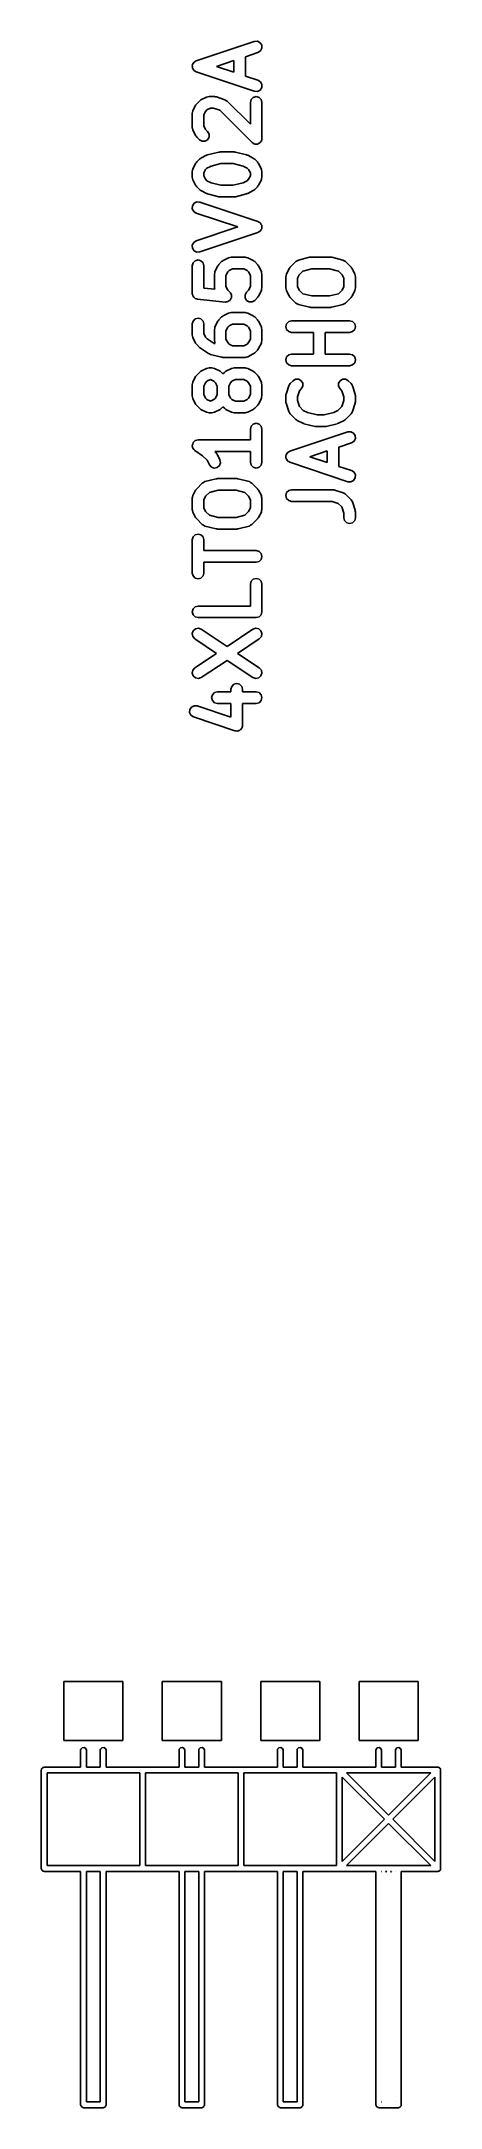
# Model space of a CAD drawing. Extents: x 0.03 to 2.37, y -0.23 to 1.87.
# Drawn here: x 1.961 to 2.367, y -0.226 to 1.873 of the extents above.
import ezdxf

# ---------------------------------------------------------------- set-up
doc = ezdxf.new("R2010")
doc.units = 0
doc.header["$MEASUREMENT"] = 0
doc.layers.add('BLACK', color=7, linetype='CONTINUOUS')

msp = doc.modelspace()

# ---------------------------------------------------------------- linework, layer by layer
at = {"layer": 'BLACK', "linetype": 'CONTINUOUS'}
for p, q in [((2.1183, 1.8532), (2.1773, 1.8729)), ((2.1773, 1.8729), (2.1804, 1.8731)), ((2.1804, 1.8731), (2.1831, 1.8717)), ((2.1831, 1.8717), (2.1848, 1.8692)), ((2.1848, 1.8692), (2.185, 1.8661)), ((2.1143, 1.8488), (2.1145, 1.8491)), ((2.1144, 1.8476), (2.1143, 1.8488)), ((2.1143, 1.8464), (2.1144, 1.8476)), ((2.1145, 1.8495), (2.1152, 1.8505)), ((2.1145, 1.8491), (2.1145, 1.8495)), ((2.1152, 1.8505), (2.1157, 1.8515)), ((2.1157, 1.8515), (2.116, 1.8517)), ((2.116, 1.8517), (2.1162, 1.852)), ((2.1162, 1.852), (2.1173, 1.8526)), ((2.1173, 1.8526), (2.1183, 1.8532)), ((2.1564, 1.8535), (2.1388, 1.8476)), ((2.1388, 1.8476), (2.1564, 1.8417)), ((2.1564, 1.8417), (2.1564, 1.8535)), ((2.181, 1.8617), (2.1682, 1.8574)), ((2.1682, 1.8574), (2.1682, 1.8378)), ((2.1836, 1.8634), (2.181, 1.8617)), ((2.185, 1.8661), (2.1836, 1.8634)), ((2.1145, 1.8461), (2.1143, 1.8464)), ((2.1145, 1.8458), (2.1145, 1.8461)), ((2.1152, 1.8448), (2.1145, 1.8458)), ((2.1157, 1.8437), (2.1152, 1.8448)), ((2.116, 1.8435), (2.1157, 1.8437)), ((2.1162, 1.8432), (2.116, 1.8435)), ((2.1173, 1.8427), (2.1162, 1.8432)), ((2.1183, 1.842), (2.1173, 1.8427)), ((2.1773, 1.8223), (2.1183, 1.842)), ((2.1682, 1.8378), (2.181, 1.8335)), ((2.181, 1.8335), (2.1836, 1.8318)), ((2.1848, 1.8261), (2.1831, 1.8235)), ((2.1836, 1.8318), (2.185, 1.8291)), ((2.185, 1.8291), (2.1848, 1.8261)), ((2.1148, 1.8025), (2.1176, 1.8081)), ((2.1176, 1.8081), (2.1183, 1.8088)), ((2.1183, 1.8088), (2.1188, 1.8096)), ((2.1188, 1.8096), (2.1216, 1.8124)), ((2.1216, 1.8124), (2.1224, 1.8129)), ((2.1224, 1.8129), (2.1231, 1.8135)), ((2.1231, 1.8135), (2.1287, 1.8163)), ((2.1287, 1.8163), (2.1301, 1.8166)), ((2.1328, 1.8052), (2.1292, 1.8034)), ((2.1301, 1.8166), (2.1314, 1.817)), ((2.1314, 1.817), (2.137, 1.817)), ((2.136, 1.8052), (2.1328, 1.8052)), ((2.1422, 1.8031), (2.136, 1.8052)), ((2.137, 1.817), (2.1379, 1.8167)), ((2.1379, 1.8167), (2.1389, 1.8167)), ((2.1389, 1.8167), (2.1473, 1.8138)), ((2.1473, 1.8138), (2.1484, 1.8131)), ((2.1484, 1.8131), (2.1496, 1.8124)), ((2.1496, 1.8124), (2.1733, 1.7888)), ((2.1733, 1.8111), (2.1741, 1.814)), ((2.1733, 1.7888), (2.1733, 1.8111)), ((2.1741, 1.814), (2.1762, 1.8162)), ((2.1762, 1.8162), (2.1792, 1.817)), ((2.1804, 1.8221), (2.1773, 1.8223)), ((2.1792, 1.817), (2.1821, 1.8162)), ((2.1831, 1.8235), (2.1804, 1.8221)), ((2.1821, 1.8162), (2.1843, 1.814)), ((2.1843, 1.814), (2.1851, 1.8111)), ((2.1851, 1.8111), (2.1851, 1.7745)), ((2.1142, 1.7998), (2.1146, 1.8011)), ((2.1142, 1.7857), (2.1142, 1.7998)), ((2.1146, 1.7844), (2.1142, 1.7857)), ((2.1146, 1.8011), (2.1148, 1.8025)), ((2.1148, 1.7831), (2.1146, 1.7844)), ((2.1278, 1.8019), (2.126, 1.7984)), ((2.126, 1.7984), (2.126, 1.7871)), ((2.126, 1.7871), (2.1278, 1.7836)), ((2.1292, 1.8034), (2.1278, 1.8019)), ((2.175, 1.7703), (2.1422, 1.8031)), ((2.1176, 1.7775), (2.1148, 1.7831)), ((2.1183, 1.7768), (2.1176, 1.7775)), ((2.1188, 1.7759), (2.1183, 1.7768)), ((2.1216, 1.7731), (2.1188, 1.7759)), ((2.1242, 1.7716), (2.1216, 1.7731)), ((2.1273, 1.7716), (2.1242, 1.7716)), ((2.1299, 1.7731), (2.1273, 1.7716)), ((2.1278, 1.7836), (2.1299, 1.7815)), ((2.1299, 1.7815), (2.1315, 1.7788)), ((2.1315, 1.7758), (2.1299, 1.7731)), ((2.1315, 1.7788), (2.1315, 1.7758)), ((2.1757, 1.7699), (2.175, 1.7703)), ((2.1762, 1.7694), (2.1757, 1.7699)), ((2.177, 1.7692), (2.1762, 1.7694)), ((2.1776, 1.7688), (2.177, 1.7692)), ((2.1784, 1.7688), (2.1776, 1.7688)), ((2.1792, 1.7686), (2.1784, 1.7688)), ((2.1799, 1.7688), (2.1792, 1.7686)), ((2.1807, 1.7688), (2.1799, 1.7688)), ((2.1814, 1.7692), (2.1807, 1.7688)), ((2.1821, 1.7694), (2.1814, 1.7692)), ((2.1827, 1.7699), (2.1821, 1.7694)), ((2.1833, 1.7703), (2.1827, 1.7699)), ((2.1837, 1.771), (2.1833, 1.7703)), ((2.1843, 1.7715), (2.1837, 1.771)), ((2.1845, 1.7723), (2.1843, 1.7715)), ((2.1849, 1.773), (2.1845, 1.7723)), ((2.1851, 1.7745), (2.1849, 1.7737)), ((2.1849, 1.7737), (2.1849, 1.773)), ((2.1146, 1.7421), (2.1148, 1.7434)), ((2.1148, 1.7434), (2.1176, 1.749)), ((2.1176, 1.749), (2.1183, 1.7497)), ((2.1183, 1.7497), (2.1188, 1.7506)), ((2.1188, 1.7506), (2.1216, 1.7534)), ((2.1216, 1.7534), (2.1224, 1.7538)), ((2.1224, 1.7538), (2.1231, 1.7545)), ((2.1231, 1.7545), (2.1287, 1.7573)), ((2.1278, 1.7429), (2.126, 1.7394)), ((2.1292, 1.7443), (2.1278, 1.7429)), ((2.1287, 1.7573), (2.1294, 1.7574)), ((2.1334, 1.7464), (2.1292, 1.7443)), ((2.1294, 1.7574), (2.1299, 1.7577)), ((2.1299, 1.7577), (2.1412, 1.7605)), ((2.1433, 1.7489), (2.1334, 1.7464)), ((2.1412, 1.7605), (2.1419, 1.7605)), ((2.1419, 1.7605), (2.1426, 1.7607)), ((2.1426, 1.7607), (2.1567, 1.7607)), ((2.1559, 1.7489), (2.1433, 1.7489)), ((2.1659, 1.7464), (2.1559, 1.7489)), ((2.1567, 1.7607), (2.1574, 1.7605)), ((2.1574, 1.7605), (2.1581, 1.7605)), ((2.1581, 1.7605), (2.1694, 1.7577)), ((2.17, 1.7443), (2.1659, 1.7464)), ((2.1694, 1.7577), (2.1699, 1.7574)), ((2.1699, 1.7574), (2.1706, 1.7573)), ((2.1715, 1.7429), (2.17, 1.7443)), ((2.1706, 1.7573), (2.1762, 1.7545)), ((2.1733, 1.7394), (2.1715, 1.7429)), ((2.1762, 1.7545), (2.1769, 1.7538)), ((2.1769, 1.7538), (2.1777, 1.7534)), ((2.1777, 1.7534), (2.1805, 1.7506)), ((2.1805, 1.7506), (2.181, 1.7497)), ((2.181, 1.7497), (2.1816, 1.749)), ((2.1816, 1.749), (2.1845, 1.7434)), ((2.1845, 1.7434), (2.1847, 1.7421)), ((2.1142, 1.7408), (2.1146, 1.7421)), ((2.1142, 1.7351), (2.1142, 1.7408)), ((2.1146, 1.7338), (2.1142, 1.7351)), ((2.1148, 1.7325), (2.1146, 1.7338)), ((2.1176, 1.7269), (2.1148, 1.7325)), ((2.1183, 1.7262), (2.1176, 1.7269)), ((2.1188, 1.7253), (2.1183, 1.7262)), ((2.1216, 1.7225), (2.1188, 1.7253)), ((2.1224, 1.722), (2.1216, 1.7225)), ((2.1231, 1.7214), (2.1224, 1.722)), ((2.1287, 1.7186), (2.1231, 1.7214)), ((2.126, 1.7394), (2.126, 1.7365)), ((2.126, 1.7365), (2.1278, 1.733)), ((2.1278, 1.733), (2.1292, 1.7315)), ((2.1292, 1.7315), (2.1334, 1.7294)), ((2.1334, 1.7294), (2.1433, 1.727)), ((2.1433, 1.727), (2.1559, 1.727)), ((2.1559, 1.727), (2.1659, 1.7294)), ((2.1659, 1.7294), (2.17, 1.7315)), ((2.17, 1.7315), (2.1715, 1.733)), ((2.1762, 1.7214), (2.1706, 1.7186)), ((2.1715, 1.733), (2.1733, 1.7365)), ((2.1733, 1.7365), (2.1733, 1.7394)), ((2.1769, 1.722), (2.1762, 1.7214)), ((2.1777, 1.7225), (2.1769, 1.722)), ((2.1805, 1.7253), (2.1777, 1.7225)), ((2.181, 1.7262), (2.1805, 1.7253)), ((2.1816, 1.7269), (2.181, 1.7262)), ((2.1845, 1.7325), (2.1816, 1.7269)), ((2.1847, 1.7338), (2.1845, 1.7325)), ((2.1847, 1.7421), (2.1851, 1.7408)), ((2.1851, 1.7351), (2.1847, 1.7338)), ((2.1851, 1.7408), (2.1851, 1.7351)), ((2.1143, 1.703), (2.1145, 1.7061)), ((2.1157, 1.7003), (2.1143, 1.703)), ((2.1145, 1.7061), (2.1162, 1.7086)), ((2.1183, 1.6986), (2.1157, 1.7003)), ((2.1162, 1.7086), (2.1189, 1.71)), ((2.1189, 1.71), (2.122, 1.7098)), ((2.122, 1.7098), (2.181, 1.6901)), ((2.1294, 1.7185), (2.1287, 1.7186)), ((2.1299, 1.7182), (2.1294, 1.7185)), ((2.1412, 1.7153), (2.1299, 1.7182)), ((2.1419, 1.7153), (2.1412, 1.7153)), ((2.1426, 1.7152), (2.1419, 1.7153)), ((2.1567, 1.7152), (2.1426, 1.7152)), ((2.1574, 1.7153), (2.1567, 1.7152)), ((2.1581, 1.7153), (2.1574, 1.7153)), ((2.1694, 1.7182), (2.1581, 1.7153)), ((2.1699, 1.7185), (2.1694, 1.7182)), ((2.1706, 1.7186), (2.1699, 1.7185)), ((2.1605, 1.6845), (2.1183, 1.6986)), ((2.1183, 1.6704), (2.1605, 1.6845)), ((2.181, 1.6901), (2.182, 1.6895)), ((2.182, 1.6796), (2.181, 1.6789)), ((2.182, 1.6895), (2.1831, 1.6889)), ((2.1831, 1.6801), (2.182, 1.6796)), ((2.1831, 1.6889), (2.1833, 1.6886)), ((2.1833, 1.6804), (2.1831, 1.6801)), ((2.1833, 1.6886), (2.1836, 1.6884)), ((2.1836, 1.6806), (2.1833, 1.6804)), ((2.1836, 1.6884), (2.1841, 1.6874)), ((2.1841, 1.6817), (2.1836, 1.6806)), ((2.1841, 1.6874), (2.1848, 1.6864)), ((2.1848, 1.6826), (2.1841, 1.6817)), ((2.1848, 1.6864), (2.1848, 1.686)), ((2.1848, 1.686), (2.185, 1.6857)), ((2.185, 1.6833), (2.1848, 1.683)), ((2.1848, 1.683), (2.1848, 1.6826)), ((2.185, 1.6857), (2.1849, 1.6845)), ((2.1849, 1.6845), (2.185, 1.6833)), ((2.1143, 1.666), (2.1157, 1.6687)), ((2.1145, 1.663), (2.1143, 1.666)), ((2.1162, 1.6604), (2.1145, 1.663)), ((2.1157, 1.6687), (2.1183, 1.6704)), ((2.1189, 1.659), (2.1162, 1.6604)), ((2.122, 1.6592), (2.1189, 1.659)), ((2.181, 1.6789), (2.122, 1.6592)), ((2.1142, 1.6451), (2.115, 1.6481)), ((2.1142, 1.617), (2.1142, 1.6451)), ((2.115, 1.6481), (2.1172, 1.6502)), ((2.1172, 1.6502), (2.1201, 1.651)), ((2.1201, 1.651), (2.1231, 1.6502)), ((2.1231, 1.6502), (2.1252, 1.6481)), ((2.1252, 1.6481), (2.126, 1.6451)), ((2.126, 1.6451), (2.126, 1.6224)), ((2.1367, 1.6367), (2.1371, 1.638)), ((2.1371, 1.638), (2.1373, 1.6394)), ((2.1373, 1.6394), (2.1402, 1.645)), ((2.1402, 1.645), (2.1408, 1.6457)), ((2.1408, 1.6457), (2.1412, 1.6465)), ((2.1412, 1.6465), (2.1441, 1.6493)), ((2.1441, 1.6493), (2.1449, 1.6498)), ((2.1449, 1.6498), (2.1456, 1.6504)), ((2.1456, 1.6504), (2.1512, 1.6532)), ((2.1503, 1.6388), (2.1485, 1.6353)), ((2.1517, 1.6403), (2.1503, 1.6388)), ((2.1512, 1.6532), (2.1526, 1.6535)), ((2.1553, 1.6421), (2.1517, 1.6403)), ((2.1526, 1.6535), (2.1539, 1.6539)), ((2.1539, 1.6539), (2.1679, 1.6539)), ((2.1665, 1.6421), (2.1553, 1.6421)), ((2.17, 1.6403), (2.1665, 1.6421)), ((2.1679, 1.6539), (2.1692, 1.6535)), ((2.1692, 1.6535), (2.1706, 1.6532)), ((2.1715, 1.6388), (2.17, 1.6403)), ((2.1706, 1.6532), (2.1762, 1.6504)), ((2.1733, 1.6353), (2.1715, 1.6388)), ((2.1762, 1.6504), (2.1769, 1.6498)), ((2.1769, 1.6498), (2.1777, 1.6493)), ((2.1777, 1.6493), (2.1805, 1.6465)), ((2.1805, 1.6465), (2.181, 1.6457)), ((2.181, 1.6457), (2.1816, 1.645)), ((2.1816, 1.645), (2.1845, 1.6394)), ((2.1845, 1.6394), (2.1847, 1.638)), ((2.1847, 1.638), (2.1851, 1.6367)), ((2.2099, 1.6365), (2.2127, 1.6422)), ((2.2127, 1.6422), (2.2134, 1.6429)), ((2.2134, 1.6429), (2.2138, 1.6437)), ((2.2138, 1.6437), (2.2195, 1.6493)), ((2.2195, 1.6494), (2.2208, 1.6501)), ((2.2195, 1.6493), (2.2195, 1.6494)), ((2.2195, 1.6493), (2.2195, 1.6493)), ((2.2208, 1.6501), (2.2221, 1.6508)), ((2.2221, 1.6508), (2.2222, 1.6508)), ((2.2222, 1.6509), (2.2334, 1.6537)), ((2.2222, 1.6508), (2.2222, 1.6509)), ((2.2267, 1.6398), (2.2229, 1.636)), ((2.2356, 1.6421), (2.2267, 1.6398)), ((2.2334, 1.6537), (2.2342, 1.6537)), ((2.2342, 1.6537), (2.2349, 1.6539)), ((2.2349, 1.6539), (2.2546, 1.6539)), ((2.2538, 1.6421), (2.2356, 1.6421)), ((2.2628, 1.6398), (2.2538, 1.6421)), ((2.2546, 1.6539), (2.2553, 1.6537)), ((2.2553, 1.6537), (2.256, 1.6537)), ((2.256, 1.6537), (2.2673, 1.6509)), ((2.2666, 1.636), (2.2628, 1.6398)), ((2.2673, 1.6509), (2.2673, 1.6508)), ((2.2673, 1.6508), (2.2673, 1.6508)), ((2.2673, 1.6508), (2.2686, 1.6501)), ((2.2686, 1.6501), (2.2699, 1.6494)), ((2.2699, 1.6494), (2.27, 1.6493)), ((2.27, 1.6493), (2.27, 1.6493)), ((2.27, 1.6493), (2.2756, 1.6437)), ((2.2756, 1.6437), (2.2761, 1.6429)), ((2.2761, 1.6429), (2.2767, 1.6422)), ((2.2767, 1.6422), (2.2795, 1.6365)), ((2.1145, 1.6158), (2.1142, 1.617)), ((2.126, 1.6224), (2.1371, 1.6213)), ((2.1367, 1.6226), (2.1367, 1.6367)), ((2.1371, 1.6213), (2.1367, 1.6226)), ((2.1371, 1.6213), (2.1371, 1.6213)), ((2.1485, 1.6353), (2.1485, 1.624)), ((2.1485, 1.624), (2.1503, 1.6205)), ((2.1503, 1.6205), (2.1524, 1.6184)), ((2.1524, 1.6184), (2.153, 1.6175)), ((2.153, 1.6175), (2.1536, 1.6166)), ((2.1536, 1.6166), (2.1537, 1.6162)), ((2.1537, 1.6162), (2.154, 1.6157)), ((2.1679, 1.6157), (2.1694, 1.6184)), ((2.1694, 1.6184), (2.1715, 1.6205)), ((2.1715, 1.6205), (2.1733, 1.624)), ((2.1733, 1.624), (2.1733, 1.6353)), ((2.1845, 1.62), (2.1816, 1.6144)), ((2.1847, 1.6213), (2.1845, 1.62)), ((2.1851, 1.6226), (2.1847, 1.6213)), ((2.1851, 1.6367), (2.1851, 1.6226)), ((2.2093, 1.6339), (2.2096, 1.6352)), ((2.2093, 1.6226), (2.2093, 1.6339)), ((2.2096, 1.6213), (2.2093, 1.6226)), ((2.2096, 1.6352), (2.2099, 1.6365)), ((2.2099, 1.62), (2.2096, 1.6213)), ((2.2127, 1.6144), (2.2099, 1.62)), ((2.2229, 1.636), (2.2211, 1.6325)), ((2.2211, 1.6325), (2.2211, 1.624)), ((2.2211, 1.624), (2.2229, 1.6205)), ((2.2229, 1.6205), (2.2267, 1.6167)), ((2.2267, 1.6167), (2.2356, 1.6145)), ((2.2538, 1.6145), (2.2628, 1.6167)), ((2.2628, 1.6167), (2.2666, 1.6205)), ((2.2683, 1.6325), (2.2666, 1.636)), ((2.2666, 1.6205), (2.2683, 1.624)), ((2.2683, 1.624), (2.2683, 1.6325)), ((2.2795, 1.62), (2.2767, 1.6144)), ((2.2795, 1.6365), (2.2798, 1.6352)), ((2.2798, 1.6213), (2.2795, 1.62)), ((2.2798, 1.6352), (2.2802, 1.6339)), ((2.2802, 1.6226), (2.2798, 1.6213)), ((2.2802, 1.6339), (2.2802, 1.6226)), ((2.1147, 1.6146), (2.1145, 1.6158)), ((2.1149, 1.6144), (2.1147, 1.6146)), ((2.115, 1.6141), (2.1149, 1.6144)), ((2.1159, 1.6132), (2.115, 1.6141)), ((2.1167, 1.6122), (2.1159, 1.6132)), ((2.117, 1.6121), (2.1167, 1.6122)), ((2.1172, 1.6119), (2.117, 1.6121)), ((2.1184, 1.6116), (2.1172, 1.6119)), ((2.1195, 1.6111), (2.1184, 1.6116)), ((2.1477, 1.6083), (2.1195, 1.6111)), ((2.1456, 1.5942), (2.1512, 1.597)), ((2.1487, 1.6085), (2.1477, 1.6083)), ((2.1498, 1.6085), (2.1487, 1.6085)), ((2.1502, 1.6087), (2.1498, 1.6085)), ((2.1507, 1.6088), (2.1502, 1.6087)), ((2.1515, 1.6095), (2.1507, 1.6088)), ((2.1512, 1.597), (2.1526, 1.5973)), ((2.1524, 1.61), (2.1515, 1.6095)), ((2.1527, 1.6104), (2.1524, 1.61)), ((2.1526, 1.5973), (2.1539, 1.5976)), ((2.153, 1.6108), (2.1527, 1.6104)), ((2.1534, 1.6118), (2.153, 1.6108)), ((2.154, 1.6127), (2.1534, 1.6118)), ((2.1539, 1.5976), (2.1679, 1.5976)), ((2.154, 1.6157), (2.154, 1.6147)), ((2.154, 1.6147), (2.1541, 1.6136)), ((2.1541, 1.6136), (2.154, 1.6132)), ((2.154, 1.6132), (2.154, 1.6127)), ((2.1679, 1.6127), (2.1679, 1.6157)), ((2.1694, 1.61), (2.1679, 1.6127)), ((2.1679, 1.5976), (2.1692, 1.5973)), ((2.1692, 1.5973), (2.1706, 1.597)), ((2.172, 1.6085), (2.1694, 1.61)), ((2.1706, 1.597), (2.1762, 1.5942)), ((2.1751, 1.6085), (2.172, 1.6085)), ((2.1777, 1.61), (2.1751, 1.6085)), ((2.1805, 1.6128), (2.1777, 1.61)), ((2.181, 1.6137), (2.1805, 1.6128)), ((2.1816, 1.6144), (2.181, 1.6137)), ((2.2134, 1.6137), (2.2127, 1.6144)), ((2.2138, 1.6128), (2.2134, 1.6137)), ((2.2195, 1.6072), (2.2138, 1.6128)), ((2.2208, 1.6064), (2.2195, 1.6072)), ((2.2195, 1.6072), (2.2195, 1.6072)), ((2.2195, 1.6072), (2.2195, 1.6072)), ((2.2221, 1.6057), (2.2208, 1.6064)), ((2.2222, 1.6057), (2.2221, 1.6057)), ((2.2334, 1.6029), (2.2222, 1.6057)), ((2.2222, 1.6057), (2.2222, 1.6057)), ((2.2342, 1.6029), (2.2334, 1.6029)), ((2.2349, 1.6027), (2.2342, 1.6029)), ((2.2546, 1.6027), (2.2349, 1.6027)), ((2.2356, 1.6145), (2.2538, 1.6145)), ((2.2553, 1.6029), (2.2546, 1.6027)), ((2.256, 1.6029), (2.2553, 1.6029)), ((2.2673, 1.6057), (2.256, 1.6029)), ((2.2686, 1.6064), (2.2673, 1.6057)), ((2.2673, 1.6057), (2.2673, 1.6057)), ((2.2673, 1.6057), (2.2673, 1.6057)), ((2.2699, 1.6072), (2.2686, 1.6064)), ((2.27, 1.6072), (2.2699, 1.6072)), ((2.2756, 1.6128), (2.27, 1.6072)), ((2.27, 1.6072), (2.27, 1.6072)), ((2.2761, 1.6137), (2.2756, 1.6128)), ((2.2767, 1.6144), (2.2761, 1.6137)), ((2.1142, 1.5861), (2.115, 1.589)), ((2.1142, 1.5748), (2.1142, 1.5861)), ((2.1146, 1.5735), (2.1142, 1.5748)), ((2.115, 1.589), (2.1172, 1.5912)), ((2.1172, 1.5912), (2.1201, 1.592)), ((2.1201, 1.592), (2.1231, 1.5912)), ((2.1231, 1.5912), (2.1252, 1.589)), ((2.1252, 1.589), (2.126, 1.5861)), ((2.126, 1.5861), (2.126, 1.5762)), ((2.126, 1.5762), (2.1278, 1.5727)), ((2.1367, 1.5805), (2.1371, 1.5818)), ((2.1367, 1.5692), (2.1367, 1.5805)), ((2.1371, 1.5818), (2.1373, 1.5831)), ((2.1373, 1.5831), (2.1402, 1.5887)), ((2.1402, 1.5887), (2.1408, 1.5894)), ((2.1408, 1.5894), (2.1412, 1.5903)), ((2.1412, 1.5903), (2.1441, 1.5931)), ((2.1441, 1.5931), (2.1449, 1.5936)), ((2.1449, 1.5936), (2.1456, 1.5942)), ((2.1503, 1.5826), (2.1485, 1.5791)), ((2.1485, 1.5791), (2.1485, 1.5706)), ((2.1517, 1.584), (2.1503, 1.5826)), ((2.1553, 1.5858), (2.1517, 1.584)), ((2.1665, 1.5858), (2.1553, 1.5858)), ((2.17, 1.584), (2.1665, 1.5858)), ((2.1715, 1.5826), (2.17, 1.584)), ((2.1733, 1.5791), (2.1715, 1.5826)), ((2.1733, 1.5706), (2.1733, 1.5791)), ((2.1762, 1.5942), (2.1769, 1.5936)), ((2.1769, 1.5936), (2.1777, 1.5931)), ((2.1777, 1.5931), (2.1805, 1.5903)), ((2.1805, 1.5903), (2.181, 1.5894)), ((2.181, 1.5894), (2.1816, 1.5887)), ((2.1816, 1.5887), (2.1845, 1.5831)), ((2.1845, 1.5831), (2.1847, 1.5818)), ((2.1847, 1.5818), (2.1851, 1.5805)), ((2.1851, 1.5805), (2.1851, 1.5692)), ((2.2093, 1.5833), (2.2101, 1.5862)), ((2.2101, 1.5803), (2.2093, 1.5833)), ((2.2101, 1.5862), (2.2123, 1.5884)), ((2.2123, 1.5782), (2.2101, 1.5803)), ((2.2123, 1.5884), (2.2152, 1.5892)), ((2.2152, 1.5774), (2.2123, 1.5782)), ((2.2152, 1.5892), (2.2742, 1.5892)), ((2.2374, 1.5774), (2.2152, 1.5774)), ((2.2374, 1.5554), (2.2374, 1.5774)), ((2.2742, 1.5774), (2.2492, 1.5774)), ((2.2492, 1.5774), (2.2492, 1.5554)), ((2.2742, 1.5892), (2.2772, 1.5884)), ((2.2772, 1.5782), (2.2742, 1.5774)), ((2.2772, 1.5884), (2.2794, 1.5862)), ((2.2794, 1.5803), (2.2772, 1.5782)), ((2.2794, 1.5862), (2.2802, 1.5833)), ((2.2802, 1.5833), (2.2794, 1.5803)), ((2.1148, 1.5722), (2.1146, 1.5735)), ((2.1176, 1.5666), (2.1148, 1.5722)), ((2.1183, 1.5659), (2.1176, 1.5666)), ((2.1188, 1.565), (2.1183, 1.5659)), ((2.1216, 1.5622), (2.1188, 1.565)), ((2.1221, 1.5619), (2.1216, 1.5622)), ((2.1225, 1.5615), (2.1221, 1.5619)), ((2.1309, 1.5559), (2.1225, 1.5615)), ((2.1278, 1.5727), (2.1295, 1.571)), ((2.1295, 1.571), (2.1366, 1.5663)), ((2.1319, 1.5555), (2.1309, 1.5559)), ((2.1328, 1.5551), (2.1319, 1.5555)), ((2.144, 1.5522), (2.1328, 1.5551)), ((2.1366, 1.5663), (2.1376, 1.566)), ((2.1371, 1.5679), (2.1367, 1.5692)), ((2.1373, 1.5666), (2.1371, 1.5679)), ((2.1376, 1.566), (2.1373, 1.5666)), ((2.1485, 1.5706), (2.1503, 1.5671)), ((2.1503, 1.5671), (2.1517, 1.5656)), ((2.1517, 1.5656), (2.1553, 1.5639)), ((2.1553, 1.5639), (2.1665, 1.5639)), ((2.1665, 1.5639), (2.17, 1.5656)), ((2.17, 1.5656), (2.1715, 1.5671)), ((2.1762, 1.5555), (2.1706, 1.5527)), ((2.1715, 1.5671), (2.1733, 1.5706)), ((2.1769, 1.5561), (2.1762, 1.5555)), ((2.1777, 1.5566), (2.1769, 1.5561)), ((2.1805, 1.5594), (2.1777, 1.5566)), ((2.181, 1.5602), (2.1805, 1.5594)), ((2.1816, 1.561), (2.181, 1.5602)), ((2.1845, 1.5666), (2.1816, 1.561)), ((2.1847, 1.5679), (2.1845, 1.5666)), ((2.1851, 1.5692), (2.1847, 1.5679)), ((2.2101, 1.5525), (2.2123, 1.5546)), ((2.2123, 1.5546), (2.2152, 1.5554)), ((2.2152, 1.5554), (2.2374, 1.5554)), ((2.2492, 1.5554), (2.2742, 1.5554)), ((2.2742, 1.5554), (2.2772, 1.5546)), ((2.2772, 1.5546), (2.2794, 1.5525)), ((2.1148, 1.5269), (2.1176, 1.5325)), ((2.1176, 1.5325), (2.1183, 1.5332)), ((2.1183, 1.5332), (2.1188, 1.534)), ((2.1188, 1.534), (2.1216, 1.5368)), ((2.1216, 1.5368), (2.1224, 1.5373)), ((2.1224, 1.5373), (2.1231, 1.5379)), ((2.1231, 1.5379), (2.1287, 1.5408)), ((2.1287, 1.5408), (2.1301, 1.541)), ((2.1301, 1.541), (2.1314, 1.5414)), ((2.1314, 1.5414), (2.1342, 1.5414)), ((2.1342, 1.5414), (2.1355, 1.541)), ((2.1355, 1.541), (2.1368, 1.5408)), ((2.1368, 1.5408), (2.1425, 1.5379)), ((2.1425, 1.5379), (2.1432, 1.5373)), ((2.1432, 1.5373), (2.144, 1.5368)), ((2.1447, 1.5522), (2.144, 1.5522)), ((2.144, 1.5368), (2.1454, 1.5354)), ((2.1454, 1.5521), (2.1447, 1.5522)), ((2.1679, 1.5521), (2.1454, 1.5521)), ((2.1454, 1.5354), (2.1469, 1.5368)), ((2.1469, 1.5368), (2.1477, 1.5373)), ((2.1477, 1.5373), (2.1484, 1.5379)), ((2.1484, 1.5379), (2.154, 1.5408)), ((2.154, 1.5408), (2.1554, 1.541)), ((2.1554, 1.541), (2.1567, 1.5414)), ((2.1567, 1.5414), (2.1679, 1.5414)), ((2.1692, 1.5524), (2.1679, 1.5521)), ((2.1679, 1.5414), (2.1692, 1.541)), ((2.1706, 1.5527), (2.1692, 1.5524)), ((2.1692, 1.541), (2.1706, 1.5408)), ((2.1706, 1.5408), (2.1762, 1.5379)), ((2.1762, 1.5379), (2.1769, 1.5373)), ((2.1769, 1.5373), (2.1777, 1.5368)), ((2.1777, 1.5368), (2.1805, 1.534)), ((2.1805, 1.534), (2.181, 1.5332)), ((2.181, 1.5332), (2.1816, 1.5325)), ((2.1816, 1.5325), (2.1845, 1.5269)), ((2.2093, 1.5495), (2.2101, 1.5525)), ((2.2101, 1.5466), (2.2093, 1.5495)), ((2.2123, 1.5444), (2.2101, 1.5466)), ((2.2152, 1.5436), (2.2123, 1.5444)), ((2.2742, 1.5436), (2.2152, 1.5436)), ((2.2772, 1.5444), (2.2742, 1.5436)), ((2.2794, 1.5466), (2.2772, 1.5444)), ((2.2794, 1.5525), (2.2802, 1.5495)), ((2.2802, 1.5495), (2.2794, 1.5466)), ((2.1142, 1.5242), (2.1146, 1.5255)), ((2.1142, 1.513), (2.1142, 1.5242)), ((2.1146, 1.5117), (2.1142, 1.513)), ((2.1146, 1.5255), (2.1148, 1.5269)), ((2.1148, 1.5103), (2.1146, 1.5117)), ((2.1278, 1.5263), (2.126, 1.5228)), ((2.126, 1.5228), (2.126, 1.5144)), ((2.126, 1.5144), (2.1278, 1.5108)), ((2.1292, 1.5278), (2.1278, 1.5263)), ((2.1328, 1.5296), (2.1292, 1.5278)), ((2.1363, 1.5278), (2.1328, 1.5296)), ((2.1328, 1.5296), (2.1328, 1.5296)), ((2.1378, 1.5263), (2.1363, 1.5278)), ((2.1395, 1.5228), (2.1378, 1.5263)), ((2.1378, 1.5108), (2.1395, 1.5144)), ((2.1395, 1.5144), (2.1395, 1.5228)), ((2.1531, 1.5263), (2.1513, 1.5228)), ((2.1513, 1.5228), (2.1513, 1.5144)), ((2.1513, 1.5144), (2.1531, 1.5108)), ((2.1545, 1.5278), (2.1531, 1.5263)), ((2.1581, 1.5296), (2.1545, 1.5278)), ((2.1665, 1.5296), (2.1581, 1.5296)), ((2.17, 1.5278), (2.1665, 1.5296)), ((2.1715, 1.5263), (2.17, 1.5278)), ((2.1733, 1.5228), (2.1715, 1.5263)), ((2.1715, 1.5108), (2.1733, 1.5144)), ((2.1733, 1.5144), (2.1733, 1.5228)), ((2.1845, 1.5269), (2.1847, 1.5255)), ((2.1847, 1.5117), (2.1845, 1.5103)), ((2.1847, 1.5255), (2.1851, 1.5242)), ((2.1851, 1.513), (2.1847, 1.5117)), ((2.1851, 1.5242), (2.1851, 1.513)), ((2.2093, 1.513), (2.2095, 1.5139)), ((2.2093, 1.5073), (2.2093, 1.513)), ((2.2095, 1.5139), (2.2096, 1.5148)), ((2.2096, 1.5148), (2.2124, 1.5233)), ((2.2124, 1.5233), (2.2132, 1.5244)), ((2.2132, 1.5244), (2.2138, 1.5256)), ((2.2138, 1.5256), (2.2167, 1.5284)), ((2.2167, 1.5284), (2.2193, 1.5299)), ((2.2193, 1.5299), (2.2224, 1.5299)), ((2.2232, 1.5182), (2.2211, 1.512)), ((2.2211, 1.512), (2.2211, 1.5083)), ((2.2224, 1.5299), (2.225, 1.5284)), ((2.225, 1.52), (2.2232, 1.5182)), ((2.225, 1.5284), (2.2265, 1.5257)), ((2.2265, 1.5227), (2.225, 1.52)), ((2.2265, 1.5257), (2.2265, 1.5227)), ((2.2629, 1.5257), (2.2645, 1.5284)), ((2.2629, 1.5227), (2.2629, 1.5257)), ((2.2645, 1.52), (2.2629, 1.5227)), ((2.2645, 1.5284), (2.2671, 1.5299)), ((2.2663, 1.5182), (2.2645, 1.52)), ((2.2683, 1.512), (2.2663, 1.5182)), ((2.2671, 1.5299), (2.2702, 1.5299)), ((2.2683, 1.5083), (2.2683, 1.512)), ((2.2702, 1.5299), (2.2728, 1.5284)), ((2.2728, 1.5284), (2.2756, 1.5256)), ((2.2756, 1.5256), (2.2763, 1.5244)), ((2.2763, 1.5244), (2.2771, 1.5233)), ((2.2771, 1.5233), (2.2799, 1.5148)), ((2.2799, 1.5148), (2.2799, 1.5139)), ((2.2799, 1.5139), (2.2802, 1.513)), ((2.2802, 1.513), (2.2802, 1.5073)), ((2.1176, 1.5047), (2.1148, 1.5103)), ((2.1183, 1.504), (2.1176, 1.5047)), ((2.1188, 1.5032), (2.1183, 1.504)), ((2.1216, 1.5004), (2.1188, 1.5032)), ((2.1224, 1.4999), (2.1216, 1.5004)), ((2.1231, 1.4992), (2.1224, 1.4999)), ((2.1287, 1.4964), (2.1231, 1.4992)), ((2.1278, 1.5108), (2.1292, 1.5094)), ((2.1301, 1.4962), (2.1287, 1.4964)), ((2.1292, 1.5094), (2.1328, 1.5076)), ((2.1314, 1.4958), (2.1301, 1.4962)), ((2.1342, 1.4958), (2.1314, 1.4958)), ((2.1328, 1.5076), (2.1363, 1.5094)), ((2.1328, 1.5076), (2.1328, 1.5076)), ((2.1355, 1.4962), (2.1342, 1.4958)), ((2.1368, 1.4964), (2.1355, 1.4962)), ((2.1363, 1.5094), (2.1378, 1.5108)), ((2.1425, 1.4992), (2.1368, 1.4964)), ((2.1432, 1.4999), (2.1425, 1.4992)), ((2.144, 1.5004), (2.1432, 1.4999)), ((2.1454, 1.5018), (2.144, 1.5004)), ((2.1469, 1.5004), (2.1454, 1.5018)), ((2.1477, 1.4999), (2.1469, 1.5004)), ((2.1484, 1.4992), (2.1477, 1.4999)), ((2.154, 1.4964), (2.1484, 1.4992)), ((2.1531, 1.5108), (2.1545, 1.5094)), ((2.1554, 1.4962), (2.154, 1.4964)), ((2.1545, 1.5094), (2.1581, 1.5076)), ((2.1567, 1.4958), (2.1554, 1.4962)), ((2.1679, 1.4958), (2.1567, 1.4958)), ((2.1581, 1.5076), (2.1665, 1.5076)), ((2.1665, 1.5076), (2.17, 1.5094)), ((2.1692, 1.4962), (2.1679, 1.4958)), ((2.1706, 1.4964), (2.1692, 1.4962)), ((2.17, 1.5094), (2.1715, 1.5108)), ((2.1762, 1.4992), (2.1706, 1.4964)), ((2.1769, 1.4999), (2.1762, 1.4992)), ((2.1777, 1.5004), (2.1769, 1.4999)), ((2.1805, 1.5032), (2.1777, 1.5004)), ((2.181, 1.504), (2.1805, 1.5032)), ((2.1816, 1.5047), (2.181, 1.504)), ((2.1845, 1.5103), (2.1816, 1.5047)), ((2.2095, 1.5064), (2.2093, 1.5073)), ((2.2096, 1.5055), (2.2095, 1.5064)), ((2.2124, 1.497), (2.2096, 1.5055)), ((2.2132, 1.4959), (2.2124, 1.497)), ((2.2138, 1.4947), (2.2132, 1.4959)), ((2.2195, 1.4891), (2.2138, 1.4947)), ((2.2211, 1.5083), (2.2232, 1.5021)), ((2.2232, 1.5021), (2.2271, 1.4981)), ((2.2271, 1.4981), (2.2313, 1.496)), ((2.2313, 1.496), (2.2412, 1.4936)), ((2.2412, 1.4936), (2.2482, 1.4936)), ((2.2482, 1.4936), (2.2581, 1.496)), ((2.2581, 1.496), (2.2623, 1.4981)), ((2.2623, 1.4981), (2.2663, 1.5021)), ((2.2663, 1.5021), (2.2683, 1.5083)), ((2.2756, 1.4947), (2.27, 1.4891)), ((2.2763, 1.4959), (2.2756, 1.4947)), ((2.2771, 1.497), (2.2763, 1.4959)), ((2.2799, 1.5055), (2.2771, 1.497)), ((2.2802, 1.5073), (2.2799, 1.5064)), ((2.2799, 1.5064), (2.2799, 1.5055)), ((2.1733, 1.4792), (2.1741, 1.4822)), ((2.1733, 1.4683), (2.1733, 1.4792)), ((2.1741, 1.4822), (2.1762, 1.4843)), ((2.1762, 1.4843), (2.1792, 1.4851)), ((2.1792, 1.4851), (2.1821, 1.4843)), ((2.1821, 1.4843), (2.1843, 1.4822)), ((2.1843, 1.4822), (2.1851, 1.4792)), ((2.1851, 1.4792), (2.1851, 1.4455)), ((2.2133, 1.4567), (2.2724, 1.4764)), ((2.2203, 1.4886), (2.2195, 1.4891)), ((2.221, 1.488), (2.2203, 1.4886)), ((2.2266, 1.4852), (2.221, 1.488)), ((2.2273, 1.4851), (2.2266, 1.4852)), ((2.2278, 1.4847), (2.2273, 1.4851)), ((2.2391, 1.4819), (2.2278, 1.4847)), ((2.2398, 1.4819), (2.2391, 1.4819)), ((2.2405, 1.4817), (2.2398, 1.4819)), ((2.2489, 1.4817), (2.2405, 1.4817)), ((2.2496, 1.4819), (2.2489, 1.4817)), ((2.2504, 1.4819), (2.2496, 1.4819)), ((2.2616, 1.4847), (2.2504, 1.4819)), ((2.2622, 1.4851), (2.2616, 1.4847)), ((2.2628, 1.4852), (2.2622, 1.4851)), ((2.2685, 1.488), (2.2628, 1.4852)), ((2.2692, 1.4886), (2.2685, 1.488)), ((2.27, 1.4891), (2.2692, 1.4886)), ((2.2724, 1.4764), (2.2754, 1.4766)), ((2.2754, 1.4766), (2.2782, 1.4752)), ((2.2782, 1.4752), (2.2799, 1.4727)), ((2.28, 1.4696), (2.2787, 1.4669)), ((2.2799, 1.4727), (2.28, 1.4696)), ((2.1142, 1.4627), (2.1147, 1.464)), ((2.1143, 1.4625), (2.1142, 1.4627)), ((2.1142, 1.4624), (2.1143, 1.4625)), ((2.1146, 1.461), (2.1142, 1.4624)), ((2.1148, 1.4597), (2.1146, 1.461)), ((2.1147, 1.464), (2.115, 1.4653)), ((2.115, 1.4596), (2.1148, 1.4597)), ((2.115, 1.4653), (2.1151, 1.4654)), ((2.115, 1.4594), (2.115, 1.4596)), ((2.116, 1.4585), (2.115, 1.4594)), ((2.1151, 1.4654), (2.1152, 1.4656)), ((2.1152, 1.4656), (2.1162, 1.4665)), ((2.1168, 1.4574), (2.116, 1.4585)), ((2.1162, 1.4665), (2.1172, 1.4675)), ((2.1248, 1.4521), (2.1168, 1.4574)), ((2.1172, 1.4675), (2.1174, 1.4675)), ((2.1174, 1.4675), (2.1175, 1.4676)), ((2.1175, 1.4676), (2.1188, 1.4679)), ((2.1188, 1.4679), (2.1201, 1.4683)), ((2.1201, 1.4683), (2.1733, 1.4683)), ((2.1293, 1.4476), (2.1248, 1.4521)), ((2.1733, 1.4565), (2.1372, 1.4565)), ((2.1372, 1.4565), (2.1384, 1.4553)), ((2.1384, 1.4553), (2.1388, 1.4545)), ((2.1388, 1.4545), (2.1395, 1.4537)), ((2.1395, 1.4537), (2.1423, 1.4481)), ((2.1733, 1.4455), (2.1733, 1.4565)), ((2.2094, 1.4523), (2.2096, 1.4526)), ((2.2095, 1.4511), (2.2094, 1.4523)), ((2.2094, 1.4499), (2.2095, 1.4511)), ((2.2096, 1.4496), (2.2094, 1.4499)), ((2.2096, 1.453), (2.2102, 1.454)), ((2.2096, 1.4526), (2.2096, 1.453)), ((2.2096, 1.4492), (2.2096, 1.4496)), ((2.2102, 1.4483), (2.2096, 1.4492)), ((2.2102, 1.454), (2.2108, 1.455)), ((2.2108, 1.4472), (2.2102, 1.4483)), ((2.2108, 1.455), (2.2111, 1.4552)), ((2.2111, 1.4552), (2.2113, 1.4555)), ((2.2113, 1.4555), (2.2123, 1.4561)), ((2.2123, 1.4561), (2.2133, 1.4567)), ((2.2515, 1.457), (2.2339, 1.4511)), ((2.2339, 1.4511), (2.2515, 1.4452)), ((2.2515, 1.4452), (2.2515, 1.457)), ((2.2761, 1.4652), (2.2633, 1.4609)), ((2.2633, 1.4609), (2.2633, 1.4413)), ((2.2787, 1.4669), (2.2761, 1.4652)), ((2.1271, 1.4259), (2.1384, 1.4287)), ((2.1317, 1.4428), (2.1293, 1.4476)), ((2.1337, 1.4405), (2.1317, 1.4428)), ((2.1366, 1.4396), (2.1337, 1.4405)), ((2.1396, 1.4402), (2.1366, 1.4396)), ((2.1384, 1.4287), (2.1391, 1.4287)), ((2.1391, 1.4287), (2.1398, 1.4289)), ((2.1419, 1.4422), (2.1396, 1.4402)), ((2.1398, 1.4289), (2.1595, 1.4289)), ((2.1429, 1.4451), (2.1419, 1.4422)), ((2.1423, 1.4481), (2.1429, 1.4451)), ((2.1595, 1.4289), (2.1602, 1.4287)), ((2.1602, 1.4287), (2.1609, 1.4287)), ((2.1609, 1.4287), (2.1722, 1.4259)), ((2.1741, 1.4425), (2.1733, 1.4455)), ((2.1762, 1.4404), (2.1741, 1.4425)), ((2.1792, 1.4396), (2.1762, 1.4404)), ((2.1821, 1.4404), (2.1792, 1.4396)), ((2.1843, 1.4425), (2.1821, 1.4404)), ((2.1851, 1.4455), (2.1843, 1.4425)), ((2.2111, 1.447), (2.2108, 1.4472)), ((2.2113, 1.4467), (2.2111, 1.447)), ((2.2123, 1.4462), (2.2113, 1.4467)), ((2.2133, 1.4455), (2.2123, 1.4462)), ((2.2724, 1.4258), (2.2133, 1.4455)), ((2.2633, 1.4413), (2.2761, 1.437)), ((2.2761, 1.437), (2.2787, 1.4353)), ((2.2799, 1.4296), (2.2782, 1.427)), ((2.2787, 1.4353), (2.28, 1.4326)), ((2.28, 1.4326), (2.2799, 1.4296)), ((2.1142, 1.4089), (2.1146, 1.4102)), ((2.1142, 1.3977), (2.1142, 1.4089)), ((2.1146, 1.4102), (2.1148, 1.4116)), ((2.1148, 1.4116), (2.1176, 1.4172)), ((2.1176, 1.4172), (2.1183, 1.4179)), ((2.1183, 1.4179), (2.1188, 1.4187)), ((2.1188, 1.4187), (2.1244, 1.4243)), ((2.1244, 1.4244), (2.1258, 1.4251)), ((2.1244, 1.4243), (2.1244, 1.4244)), ((2.1244, 1.4244), (2.1244, 1.4244)), ((2.1258, 1.4251), (2.127, 1.4259)), ((2.1278, 1.411), (2.126, 1.4075)), ((2.126, 1.4075), (2.126, 1.3991)), ((2.127, 1.4259), (2.1271, 1.4259)), ((2.1271, 1.4259), (2.1271, 1.4259)), ((2.1316, 1.4148), (2.1278, 1.411)), ((2.1405, 1.4171), (2.1316, 1.4148)), ((2.1588, 1.4171), (2.1405, 1.4171)), ((2.1677, 1.4148), (2.1588, 1.4171)), ((2.1715, 1.411), (2.1677, 1.4148)), ((2.1733, 1.4075), (2.1715, 1.411)), ((2.1722, 1.4259), (2.1722, 1.4259)), ((2.1722, 1.4259), (2.1723, 1.4259)), ((2.1723, 1.4259), (2.1736, 1.4251)), ((2.1733, 1.3991), (2.1733, 1.4075)), ((2.1736, 1.4251), (2.1748, 1.4244)), ((2.1748, 1.4244), (2.1749, 1.4244)), ((2.1749, 1.4244), (2.1749, 1.4243)), ((2.1749, 1.4243), (2.1805, 1.4187)), ((2.1805, 1.4187), (2.181, 1.4179)), ((2.181, 1.4179), (2.1816, 1.4172)), ((2.1816, 1.4172), (2.1845, 1.4116)), ((2.1845, 1.4116), (2.1847, 1.4102)), ((2.1847, 1.4102), (2.1851, 1.4089)), ((2.1851, 1.4089), (2.1851, 1.3977)), ((2.2093, 1.4117), (2.2101, 1.4147)), ((2.2101, 1.4088), (2.2093, 1.4117)), ((2.2101, 1.4147), (2.2123, 1.4168)), ((2.2123, 1.4066), (2.2101, 1.4088)), ((2.2123, 1.4168), (2.2152, 1.4176)), ((2.2152, 1.4058), (2.2123, 1.4066)), ((2.2152, 1.4176), (2.2574, 1.4176)), ((2.2574, 1.4176), (2.2583, 1.4174)), ((2.2583, 1.4174), (2.2593, 1.4173)), ((2.2593, 1.4173), (2.2677, 1.4145)), ((2.2677, 1.4145), (2.2688, 1.4138)), ((2.2688, 1.4138), (2.27, 1.4131)), ((2.27, 1.4131), (2.2756, 1.4075)), ((2.2754, 1.4256), (2.2724, 1.4258)), ((2.2782, 1.427), (2.2754, 1.4256)), ((2.2756, 1.4075), (2.2763, 1.4063)), ((2.2763, 1.4063), (2.2771, 1.4052)), ((2.1146, 1.3964), (2.1142, 1.3977)), ((2.1148, 1.395), (2.1146, 1.3964)), ((2.1176, 1.3894), (2.1148, 1.395)), ((2.1183, 1.3887), (2.1176, 1.3894)), ((2.1188, 1.3879), (2.1183, 1.3887)), ((2.1244, 1.3822), (2.1188, 1.3879)), ((2.126, 1.3991), (2.1278, 1.3956)), ((2.1278, 1.3956), (2.1316, 1.3918)), ((2.1316, 1.3918), (2.1405, 1.3895)), ((2.1405, 1.3895), (2.1588, 1.3895)), ((2.1588, 1.3895), (2.1677, 1.3918)), ((2.1677, 1.3918), (2.1715, 1.3956)), ((2.1715, 1.3956), (2.1733, 1.3991)), ((2.1805, 1.3879), (2.1749, 1.3822)), ((2.181, 1.3887), (2.1805, 1.3879)), ((2.1816, 1.3894), (2.181, 1.3887)), ((2.1845, 1.395), (2.1816, 1.3894)), ((2.1847, 1.3964), (2.1845, 1.395)), ((2.1851, 1.3977), (2.1847, 1.3964)), ((2.2564, 1.4058), (2.2152, 1.4058)), ((2.2626, 1.4038), (2.2564, 1.4058)), ((2.2663, 1.4001), (2.2626, 1.4038)), ((2.2683, 1.3939), (2.2663, 1.4001)), ((2.2683, 1.3892), (2.2683, 1.3939)), ((2.2691, 1.3863), (2.2683, 1.3892)), ((2.2713, 1.3841), (2.2691, 1.3863)), ((2.2771, 1.4052), (2.2799, 1.3967)), ((2.2794, 1.3863), (2.2772, 1.3841)), ((2.2802, 1.3892), (2.2794, 1.3863)), ((2.2799, 1.3967), (2.2799, 1.3958)), ((2.2799, 1.3958), (2.2802, 1.3949)), ((2.2802, 1.3949), (2.2802, 1.3892)), ((2.1142, 1.3667), (2.115, 1.3697)), ((2.1142, 1.333), (2.1142, 1.3667)), ((2.115, 1.3697), (2.1172, 1.3719)), ((2.1172, 1.3719), (2.1201, 1.3726)), ((2.1201, 1.3726), (2.1231, 1.3719)), ((2.1231, 1.3719), (2.1252, 1.3697)), ((2.1258, 1.3815), (2.1244, 1.3822)), ((2.1244, 1.3822), (2.1244, 1.3822)), ((2.1244, 1.3822), (2.1244, 1.3822)), ((2.1252, 1.3697), (2.126, 1.3667)), ((2.127, 1.3807), (2.1258, 1.3815)), ((2.126, 1.3667), (2.126, 1.3558)), ((2.1271, 1.3807), (2.127, 1.3807)), ((2.1384, 1.3779), (2.1271, 1.3807)), ((2.1271, 1.3807), (2.1271, 1.3807)), ((2.1391, 1.3779), (2.1384, 1.3779)), ((2.1398, 1.3777), (2.1391, 1.3779)), ((2.1595, 1.3777), (2.1398, 1.3777)), ((2.1602, 1.3779), (2.1595, 1.3777)), ((2.1609, 1.3779), (2.1602, 1.3779)), ((2.1722, 1.3807), (2.1609, 1.3779)), ((2.1723, 1.3807), (2.1722, 1.3807)), ((2.1722, 1.3807), (2.1722, 1.3807)), ((2.1736, 1.3815), (2.1723, 1.3807)), ((2.1748, 1.3822), (2.1736, 1.3815)), ((2.1749, 1.3822), (2.1748, 1.3822)), ((2.1749, 1.3822), (2.1749, 1.3822)), ((2.2742, 1.3833), (2.2713, 1.3841)), ((2.2772, 1.3841), (2.2742, 1.3833)), ((2.126, 1.3558), (2.1792, 1.3558)), ((2.1792, 1.344), (2.126, 1.344)), ((2.126, 1.344), (2.126, 1.333)), ((2.1792, 1.3558), (2.1821, 1.355)), ((2.1821, 1.3447), (2.1792, 1.344)), ((2.1821, 1.355), (2.1843, 1.3528)), ((2.1843, 1.3469), (2.1821, 1.3447)), ((2.1843, 1.3528), (2.1851, 1.3499)), ((2.1851, 1.3499), (2.1843, 1.3469)), ((2.115, 1.33), (2.1142, 1.333)), ((2.1172, 1.3279), (2.115, 1.33)), ((2.1201, 1.3271), (2.1172, 1.3279)), ((2.1231, 1.3279), (2.1201, 1.3271)), ((2.1252, 1.33), (2.1231, 1.3279)), ((2.126, 1.333), (2.1252, 1.33)), ((2.1733, 1.3217), (2.1741, 1.3247)), ((2.1741, 1.3247), (2.1762, 1.3269)), ((2.1762, 1.3269), (2.1792, 1.3276)), ((2.1792, 1.3276), (2.1821, 1.3269)), ((2.1821, 1.3269), (2.1843, 1.3247)), ((2.1843, 1.3247), (2.1851, 1.3217)), ((2.1733, 1.2995), (2.1733, 1.3217)), ((2.1851, 1.3217), (2.1851, 1.2936)), ((2.1142, 1.2936), (2.115, 1.2966)), ((2.115, 1.2907), (2.1142, 1.2936)), ((2.115, 1.2966), (2.1172, 1.2987)), ((2.1172, 1.2885), (2.115, 1.2907)), ((2.1172, 1.2987), (2.1201, 1.2995)), ((2.1201, 1.2877), (2.1172, 1.2885)), ((2.1201, 1.2995), (2.1733, 1.2995)), ((2.1792, 1.2877), (2.1201, 1.2877)), ((2.1821, 1.2885), (2.1792, 1.2877)), ((2.1843, 1.2907), (2.1821, 1.2885)), ((2.1851, 1.2936), (2.1843, 1.2907)), ((2.1142, 1.2715), (2.1152, 1.2744)), ((2.1148, 1.2685), (2.1142, 1.2715)), ((2.1168, 1.2662), (2.1148, 1.2685)), ((2.1152, 1.2744), (2.1175, 1.2764)), ((2.139, 1.2514), (2.1168, 1.2662)), ((2.1175, 1.2764), (2.1205, 1.277)), ((2.1205, 1.277), (2.1234, 1.276)), ((2.1234, 1.276), (2.1496, 1.2585)), ((2.1496, 1.2585), (2.1759, 1.276)), ((2.1824, 1.2662), (2.1603, 1.2514)), ((2.1759, 1.276), (2.1788, 1.277)), ((2.1788, 1.277), (2.1818, 1.2764)), ((2.1818, 1.2764), (2.1841, 1.2744)), ((2.1845, 1.2685), (2.1824, 1.2662)), ((2.1841, 1.2744), (2.1851, 1.2715)), ((2.1851, 1.2715), (2.1845, 1.2685)), ((2.1168, 1.2367), (2.139, 1.2514)), ((2.1496, 1.2443), (2.1234, 1.2268)), ((2.1759, 1.2268), (2.1496, 1.2443)), ((2.1603, 1.2514), (2.1824, 1.2367)), ((2.1142, 1.2314), (2.1148, 1.2344)), ((2.1152, 1.2285), (2.1142, 1.2314)), ((2.1148, 1.2344), (2.1168, 1.2367)), ((2.1175, 1.2265), (2.1152, 1.2285)), ((2.1205, 1.2259), (2.1175, 1.2265)), ((2.1234, 1.2268), (2.1205, 1.2259)), ((2.1536, 1.2149), (2.1544, 1.2178)), ((2.1544, 1.2178), (2.1565, 1.22)), ((2.1565, 1.22), (2.1595, 1.2208)), ((2.1595, 1.2208), (2.1624, 1.22)), ((2.1624, 1.22), (2.1646, 1.2178)), ((2.1646, 1.2178), (2.1654, 1.2149)), ((2.1788, 1.2259), (2.1759, 1.2268)), ((2.1818, 1.2265), (2.1788, 1.2259)), ((2.1841, 1.2285), (2.1818, 1.2265)), ((2.1824, 1.2367), (2.1845, 1.2344)), ((2.1851, 1.2314), (2.1841, 1.2285)), ((2.1845, 1.2344), (2.1851, 1.2314)), ((2.1117, 1.1943), (2.1134, 1.1968)), ((2.1134, 1.1968), (2.1161, 1.1982)), ((2.1161, 1.1982), (2.1192, 1.198)), ((2.1192, 1.198), (2.1536, 1.1865)), ((2.1339, 1.2065), (2.1347, 1.2094)), ((2.1347, 1.2035), (2.1339, 1.2065)), ((2.1347, 1.2094), (2.1368, 1.2116)), ((2.1368, 1.2013), (2.1347, 1.2035)), ((2.1368, 1.2116), (2.1398, 1.2124)), ((2.1398, 1.2005), (2.1368, 1.2013)), ((2.1398, 1.2124), (2.1536, 1.2124)), ((2.1536, 1.2005), (2.1398, 1.2005)), ((2.1536, 1.2124), (2.1536, 1.2149)), ((2.1536, 1.1865), (2.1536, 1.2005)), ((2.1654, 1.2149), (2.1654, 1.2124)), ((2.1654, 1.2124), (2.1792, 1.2124)), ((2.1792, 1.2005), (2.1654, 1.2005)), ((2.1654, 1.2005), (2.1654, 1.1783)), ((2.1792, 1.2124), (2.1821, 1.2116)), ((2.1821, 1.2013), (2.1792, 1.2005)), ((2.1821, 1.2116), (2.1843, 1.2094)), ((2.1843, 1.2035), (2.1821, 1.2013)), ((2.1843, 1.2094), (2.1851, 1.2065)), ((2.1851, 1.2065), (2.1843, 1.2035)), ((2.1115, 1.1912), (2.1117, 1.1943)), ((2.1129, 1.1885), (2.1115, 1.1912)), ((2.1154, 1.1868), (2.1129, 1.1885)), ((2.1576, 1.1727), (2.1154, 1.1868)), ((2.1648, 1.176), (2.1646, 1.1754)), ((2.1651, 1.1765), (2.1648, 1.176)), ((2.1652, 1.1774), (2.1651, 1.1765)), ((2.1654, 1.1783), (2.1652, 1.1774)), ((2.1586, 1.1727), (2.1576, 1.1727)), ((2.1595, 1.1724), (2.1586, 1.1727)), ((2.1601, 1.1726), (2.1595, 1.1724)), ((2.1607, 1.1725), (2.1601, 1.1726)), ((2.1615, 1.173), (2.1607, 1.1725)), ((2.1624, 1.1732), (2.1615, 1.173)), ((2.1629, 1.1736), (2.1624, 1.1732)), ((2.1634, 1.1739), (2.1629, 1.1736)), ((2.1639, 1.1747), (2.1634, 1.1739)), ((2.1646, 1.1754), (2.1639, 1.1747)), ((1.9838, 0.1472), (1.9838, 0.2072)), ((1.9838, 0.2072), (2.0438, 0.2072)), ((2.0438, 0.2072), (2.0438, 0.1472)), ((2.0838, 0.1472), (2.0838, 0.2072)), ((2.0838, 0.2072), (2.1438, 0.2072)), ((2.1438, 0.2072), (2.1438, 0.1472)), ((2.1838, 0.1472), (2.1838, 0.2072)), ((2.1838, 0.2072), (2.2438, 0.2072)), ((2.2438, 0.2072), (2.2438, 0.1472)), ((2.2838, 0.1472), (2.2838, 0.2072)), ((2.2838, 0.2072), (2.3438, 0.2072)), ((2.3438, 0.2072), (2.3438, 0.1472)), ((2.0438, 0.1472), (1.9838, 0.1472)), ((2.1438, 0.1472), (2.0838, 0.1472)), ((2.2438, 0.1472), (2.1838, 0.1472)), ((2.3438, 0.1472), (2.2838, 0.1472)), ((2.0008, 0.1372), (2.001, 0.1382)), ((2.0008, 0.1201), (2.0008, 0.1372)), ((2.001, 0.1382), (2.0023, 0.1397)), ((2.0023, 0.1397), (2.0043, 0.1401)), ((2.0043, 0.1401), (2.006, 0.1391)), ((2.006, 0.1391), (2.0067, 0.1372)), ((2.0067, 0.1372), (2.0067, 0.1201)), ((2.0208, 0.1372), (2.021, 0.1382)), ((2.0208, 0.1201), (2.0208, 0.1372)), ((2.021, 0.1382), (2.0223, 0.1397)), ((2.0223, 0.1397), (2.0243, 0.1401)), ((2.0243, 0.1401), (2.026, 0.1391)), ((2.026, 0.1391), (2.0267, 0.1372)), ((2.0267, 0.1372), (2.0267, 0.1201)), ((2.1008, 0.1372), (2.101, 0.1382)), ((2.1008, 0.1201), (2.1008, 0.1372)), ((2.101, 0.1382), (2.1023, 0.1397)), ((2.1023, 0.1397), (2.1043, 0.1401)), ((2.1043, 0.1401), (2.106, 0.1391)), ((2.106, 0.1391), (2.1067, 0.1372)), ((2.1067, 0.1372), (2.1067, 0.1201)), ((2.1208, 0.1372), (2.121, 0.1382)), ((2.1208, 0.1201), (2.1208, 0.1372)), ((2.121, 0.1382), (2.1223, 0.1397)), ((2.1223, 0.1397), (2.1243, 0.1401)), ((2.1243, 0.1401), (2.126, 0.1391)), ((2.126, 0.1391), (2.1267, 0.1372)), ((2.1267, 0.1372), (2.1267, 0.1201)), ((2.2008, 0.1372), (2.201, 0.1382)), ((2.2008, 0.1201), (2.2008, 0.1372)), ((2.201, 0.1382), (2.2023, 0.1397)), ((2.2023, 0.1397), (2.2043, 0.1401)), ((2.2043, 0.1401), (2.206, 0.1391)), ((2.206, 0.1391), (2.2067, 0.1372)), ((2.2067, 0.1372), (2.2067, 0.1201)), ((2.2208, 0.1372), (2.221, 0.1382)), ((2.2208, 0.1201), (2.2208, 0.1372)), ((2.221, 0.1382), (2.2223, 0.1397)), ((2.2223, 0.1397), (2.2243, 0.1401)), ((2.2243, 0.1401), (2.226, 0.1391)), ((2.226, 0.1391), (2.2267, 0.1372)), ((2.2267, 0.1372), (2.2267, 0.1201)), ((2.3008, 0.1372), (2.301, 0.1382)), ((2.3008, 0.1201), (2.3008, 0.1372)), ((2.301, 0.1382), (2.3023, 0.1397)), ((2.3023, 0.1397), (2.3043, 0.1401)), ((2.3043, 0.1401), (2.306, 0.1391)), ((2.306, 0.1391), (2.3067, 0.1372)), ((2.3067, 0.1372), (2.3067, 0.1201)), ((2.3208, 0.1372), (2.321, 0.1382)), ((2.3208, 0.1201), (2.3208, 0.1372)), ((2.321, 0.1382), (2.3223, 0.1397)), ((2.3223, 0.1397), (2.3243, 0.1401)), ((2.3243, 0.1401), (2.326, 0.1391)), ((2.326, 0.1391), (2.3267, 0.1372)), ((2.3267, 0.1372), (2.3267, 0.1201)), ((1.9608, 0.1172), (1.9609, 0.1175)), ((1.9608, 0.0172), (1.9608, 0.1172)), ((1.9609, 0.1178), (1.961, 0.1182)), ((1.9609, 0.1177), (1.9609, 0.1178)), ((1.9609, 0.1175), (1.9609, 0.1177)), ((1.961, 0.1182), (1.9615, 0.1188)), ((1.9615, 0.1188), (1.9619, 0.1194)), ((1.9619, 0.1194), (1.9621, 0.1195)), ((1.9621, 0.1195), (1.9623, 0.1197)), ((1.9623, 0.1197), (1.9631, 0.1199)), ((1.9631, 0.1199), (1.9638, 0.1201)), ((1.9638, 0.1201), (2.0008, 0.1201)), ((1.9667, 0.1142), (1.9667, 0.0201)), ((2.0608, 0.1142), (1.9667, 0.1142)), ((2.0067, 0.1201), (2.0208, 0.1201)), ((2.0267, 0.1201), (2.1008, 0.1201)), ((2.0608, 0.0201), (2.0608, 0.1142)), ((2.0667, 0.1142), (2.0667, 0.0201)), ((2.1608, 0.1142), (2.0667, 0.1142)), ((2.1067, 0.1201), (2.1208, 0.1201)), ((2.1267, 0.1201), (2.2008, 0.1201)), ((2.1608, 0.0201), (2.1608, 0.1142)), ((2.1667, 0.1142), (2.1667, 0.0201)), ((2.2608, 0.1142), (2.1667, 0.1142)), ((2.2067, 0.1201), (2.2208, 0.1201)), ((2.2267, 0.1201), (2.3008, 0.1201)), ((2.2608, 0.0201), (2.2608, 0.1142)), ((2.3096, 0.0672), (2.2667, 0.11)), ((2.2667, 0.11), (2.2667, 0.0243)), ((2.2709, 0.1142), (2.3138, 0.0713)), ((2.3567, 0.1142), (2.2709, 0.1142)), ((2.3067, 0.1201), (2.3208, 0.1201)), ((2.3138, 0.0713), (2.3567, 0.1142)), ((2.3608, 0.11), (2.318, 0.0672)), ((2.3267, 0.1201), (2.3638, 0.1201)), ((2.3608, 0.0243), (2.3608, 0.11)), ((2.3638, 0.1201), (2.3642, 0.1201)), ((2.3642, 0.1201), (2.3643, 0.1201)), ((2.3643, 0.1201), (2.3644, 0.12)), ((2.3644, 0.12), (2.3644, 0.12)), ((2.3644, 0.12), (2.3645, 0.12)), ((2.3645, 0.12), (2.3646, 0.12)), ((2.3646, 0.12), (2.3648, 0.1199)), ((2.3648, 0.1199), (2.3654, 0.1194)), ((2.3654, 0.1194), (2.366, 0.1191)), ((2.366, 0.1191), (2.3661, 0.1189)), ((2.3661, 0.1189), (2.3662, 0.1189)), ((2.3662, 0.1189), (2.3662, 0.1187)), ((2.3662, 0.1187), (2.3663, 0.1186)), ((2.3663, 0.1186), (2.3665, 0.1179)), ((2.3665, 0.1179), (2.3667, 0.1172)), ((2.3667, 0.1172), (2.3667, 0.0172)), ((2.2667, 0.0243), (2.3096, 0.0672)), ((2.3138, 0.063), (2.2709, 0.0201)), ((2.3567, 0.0201), (2.3138, 0.063)), ((2.318, 0.0672), (2.3608, 0.0243)), ((1.9611, 0.0164), (1.9608, 0.0172)), ((1.9612, 0.0157), (1.9611, 0.0164)), ((1.9614, 0.0155), (1.9612, 0.0157)), ((1.9615, 0.0153), (1.9614, 0.0155)), ((1.9622, 0.0149), (1.9615, 0.0153)), ((1.9628, 0.0144), (1.9622, 0.0149)), ((1.9631, 0.0143), (1.9628, 0.0144)), ((1.9633, 0.0143), (1.9631, 0.0143)), ((1.9634, 0.0143), (1.9633, 0.0143)), ((1.9638, 0.0142), (1.9634, 0.0143)), ((2.0008, 0.0142), (1.9638, 0.0142)), ((1.9667, 0.0201), (2.0608, 0.0201)), ((2.0008, -0.2228), (2.0008, 0.0142)), ((2.0067, 0.0142), (2.0067, -0.2199)), ((2.0208, 0.0142), (2.0067, 0.0142)), ((2.0208, -0.2199), (2.0208, 0.0142)), ((2.1008, 0.0142), (2.0267, 0.0142)), ((2.0267, 0.0142), (2.0267, -0.2228)), ((2.0667, 0.0201), (2.1608, 0.0201)), ((2.1008, -0.2228), (2.1008, 0.0142)), ((2.1067, 0.0142), (2.1067, -0.2199)), ((2.1208, 0.0142), (2.1067, 0.0142)), ((2.1208, -0.2199), (2.1208, 0.0142)), ((2.2008, 0.0142), (2.1267, 0.0142)), ((2.1267, 0.0142), (2.1267, -0.2228)), ((2.1667, 0.0201), (2.2608, 0.0201)), ((2.2008, -0.2228), (2.2008, 0.0142)), ((2.2067, 0.0142), (2.2067, -0.2199)), ((2.2208, 0.0142), (2.2067, 0.0142)), ((2.2208, -0.2199), (2.2208, 0.0142)), ((2.3008, 0.0142), (2.2267, 0.0142)), ((2.2267, 0.0142), (2.2267, -0.2228)), ((2.2709, 0.0201), (2.3567, 0.0201)), ((2.3008, -0.2228), (2.3008, 0.0142)), ((2.3067, 0.0142), (2.3067, 0.014)), ((2.3067, 0.014), (2.3069, 0.0142)), ((2.3069, 0.0142), (2.3067, 0.0142)), ((2.3108, 0.0142), (2.311, 0.0141)), ((2.3119, 0.0142), (2.3108, 0.0142)), ((2.311, 0.0141), (2.3113, 0.0135)), ((2.3113, 0.0135), (2.3119, 0.0142)), ((2.3158, 0.0142), (2.316, 0.0141)), ((2.3169, 0.0142), (2.3158, 0.0142)), ((2.316, 0.0141), (2.3163, 0.0135)), ((2.3163, 0.0135), (2.3169, 0.0142)), ((2.3208, 0.0142), (2.3208, 0.0142)), ((2.3208, 0.0142), (2.3208, 0.0142)), ((2.3208, 0.0142), (2.3208, 0.0142)), ((2.3638, 0.0142), (2.3267, 0.0142)), ((2.3267, 0.0142), (2.3267, -0.2228)), ((2.3645, 0.0145), (2.3638, 0.0142)), ((2.3653, 0.0146), (2.3645, 0.0145)), ((2.3655, 0.0147), (2.3653, 0.0147)), ((2.3653, 0.0147), (2.3653, 0.0146)), ((2.3657, 0.0149), (2.3655, 0.0149)), ((2.3655, 0.0149), (2.3655, 0.0147)), ((2.3661, 0.0156), (2.3657, 0.0149)), ((2.3666, 0.0162), (2.3661, 0.0156)), ((2.3667, 0.0167), (2.3666, 0.0165)), ((2.3666, 0.0165), (2.3666, 0.0165)), ((2.3666, 0.0165), (2.3666, 0.0164)), ((2.3666, 0.0164), (2.3666, 0.0163)), ((2.3666, 0.0163), (2.3666, 0.0162)), ((2.3667, 0.0172), (2.3667, 0.0168)), ((2.3667, 0.0168), (2.3667, 0.0167)), ((2.0011, -0.2236), (2.0008, -0.2228)), ((2.0012, -0.2243), (2.0011, -0.2236)), ((2.0014, -0.2245), (2.0012, -0.2243)), ((2.0015, -0.2247), (2.0014, -0.2245)), ((2.0022, -0.2251), (2.0015, -0.2247)), ((2.0028, -0.2256), (2.0022, -0.2251)), ((2.0032, -0.2257), (2.0028, -0.2256)), ((2.0033, -0.2257), (2.0032, -0.2257)), ((2.0034, -0.2257), (2.0033, -0.2257)), ((2.0038, -0.2258), (2.0034, -0.2257)), ((2.0238, -0.2258), (2.0038, -0.2258)), ((2.0067, -0.2199), (2.0208, -0.2199)), ((2.0245, -0.2255), (2.0238, -0.2258)), ((2.0253, -0.2254), (2.0245, -0.2255)), ((2.0254, -0.2252), (2.0253, -0.2254)), ((2.0257, -0.2251), (2.0254, -0.2252)), ((2.0261, -0.2244), (2.0257, -0.2251)), ((2.0265, -0.2238), (2.0261, -0.2244)), ((2.0266, -0.2235), (2.0265, -0.2238)), ((2.0267, -0.2233), (2.0266, -0.2235)), ((2.0267, -0.2228), (2.0267, -0.2232)), ((2.0267, -0.2232), (2.0267, -0.2233)), ((2.1011, -0.2236), (2.1008, -0.2228)), ((2.1012, -0.2243), (2.1011, -0.2236)), ((2.1014, -0.2245), (2.1012, -0.2243)), ((2.1015, -0.2247), (2.1014, -0.2245)), ((2.1022, -0.2251), (2.1015, -0.2247)), ((2.1028, -0.2256), (2.1022, -0.2251)), ((2.1031, -0.2257), (2.1028, -0.2256)), ((2.1033, -0.2257), (2.1031, -0.2257)), ((2.1034, -0.2257), (2.1033, -0.2257)), ((2.1038, -0.2258), (2.1034, -0.2257)), ((2.1238, -0.2258), (2.1038, -0.2258)), ((2.1067, -0.2199), (2.1208, -0.2199)), ((2.1245, -0.2255), (2.1238, -0.2258)), ((2.1253, -0.2254), (2.1245, -0.2255)), ((2.1254, -0.2252), (2.1253, -0.2254)), ((2.1257, -0.2251), (2.1254, -0.2252)), ((2.1261, -0.2244), (2.1257, -0.2251)), ((2.1265, -0.2238), (2.1261, -0.2244)), ((2.1266, -0.2235), (2.1265, -0.2238)), ((2.1267, -0.2233), (2.1266, -0.2235)), ((2.1267, -0.2228), (2.1267, -0.2232)), ((2.1267, -0.2232), (2.1267, -0.2233)), ((2.2011, -0.2236), (2.2008, -0.2228)), ((2.2012, -0.2243), (2.2011, -0.2236)), ((2.2014, -0.2245), (2.2012, -0.2243)), ((2.2015, -0.2247), (2.2014, -0.2245)), ((2.2022, -0.2251), (2.2015, -0.2247)), ((2.2028, -0.2256), (2.2022, -0.2251)), ((2.2031, -0.2257), (2.2028, -0.2256)), ((2.2033, -0.2257), (2.2031, -0.2257)), ((2.2034, -0.2257), (2.2033, -0.2257)), ((2.2038, -0.2258), (2.2034, -0.2257)), ((2.2238, -0.2258), (2.2038, -0.2258)), ((2.2067, -0.2199), (2.2208, -0.2199)), ((2.2245, -0.2255), (2.2238, -0.2258)), ((2.2253, -0.2254), (2.2245, -0.2255)), ((2.2254, -0.2252), (2.2253, -0.2254)), ((2.2257, -0.2251), (2.2254, -0.2252)), ((2.2261, -0.2244), (2.2257, -0.2251)), ((2.2266, -0.2238), (2.2261, -0.2244)), ((2.2267, -0.2233), (2.2266, -0.2235)), ((2.2266, -0.2235), (2.2266, -0.2238)), ((2.2267, -0.2228), (2.2267, -0.2232)), ((2.2267, -0.2232), (2.2267, -0.2233)), ((2.3011, -0.2236), (2.3008, -0.2228)), ((2.3012, -0.2243), (2.3011, -0.2236)), ((2.3014, -0.2245), (2.3012, -0.2243)), ((2.3015, -0.2247), (2.3014, -0.2245)), ((2.3022, -0.2251), (2.3015, -0.2247)), ((2.3028, -0.2256), (2.3022, -0.2251)), ((2.3032, -0.2257), (2.3028, -0.2256)), ((2.3033, -0.2257), (2.3032, -0.2257)), ((2.3034, -0.2257), (2.3033, -0.2257)), ((2.3038, -0.2258), (2.3034, -0.2257)), ((2.3238, -0.2258), (2.3038, -0.2258)), ((2.3067, -0.2199), (2.3068, -0.2199)), ((2.3068, -0.2199), (2.3067, -0.2199)), ((2.3067, -0.2199), (2.3067, -0.2199)), ((2.3208, -0.2199), (2.3208, -0.2198)), ((2.3208, -0.2198), (2.3208, -0.2199)), ((2.3208, -0.2199), (2.3208, -0.2199)), ((2.3245, -0.2255), (2.3238, -0.2258)), ((2.3253, -0.2254), (2.3245, -0.2255)), ((2.3254, -0.2252), (2.3253, -0.2254)), ((2.3257, -0.2251), (2.3254, -0.2252)), ((2.3261, -0.2244), (2.3257, -0.2251)), ((2.3266, -0.2238), (2.3261, -0.2244)), ((2.3267, -0.2233), (2.3266, -0.2235)), ((2.3266, -0.2235), (2.3266, -0.2238)), ((2.3267, -0.2228), (2.3267, -0.2232)), ((2.3267, -0.2232), (2.3267, -0.2233))]:
    msp.add_line(p, q, dxfattribs=at)

doc.saveas('drawing.dxf')
